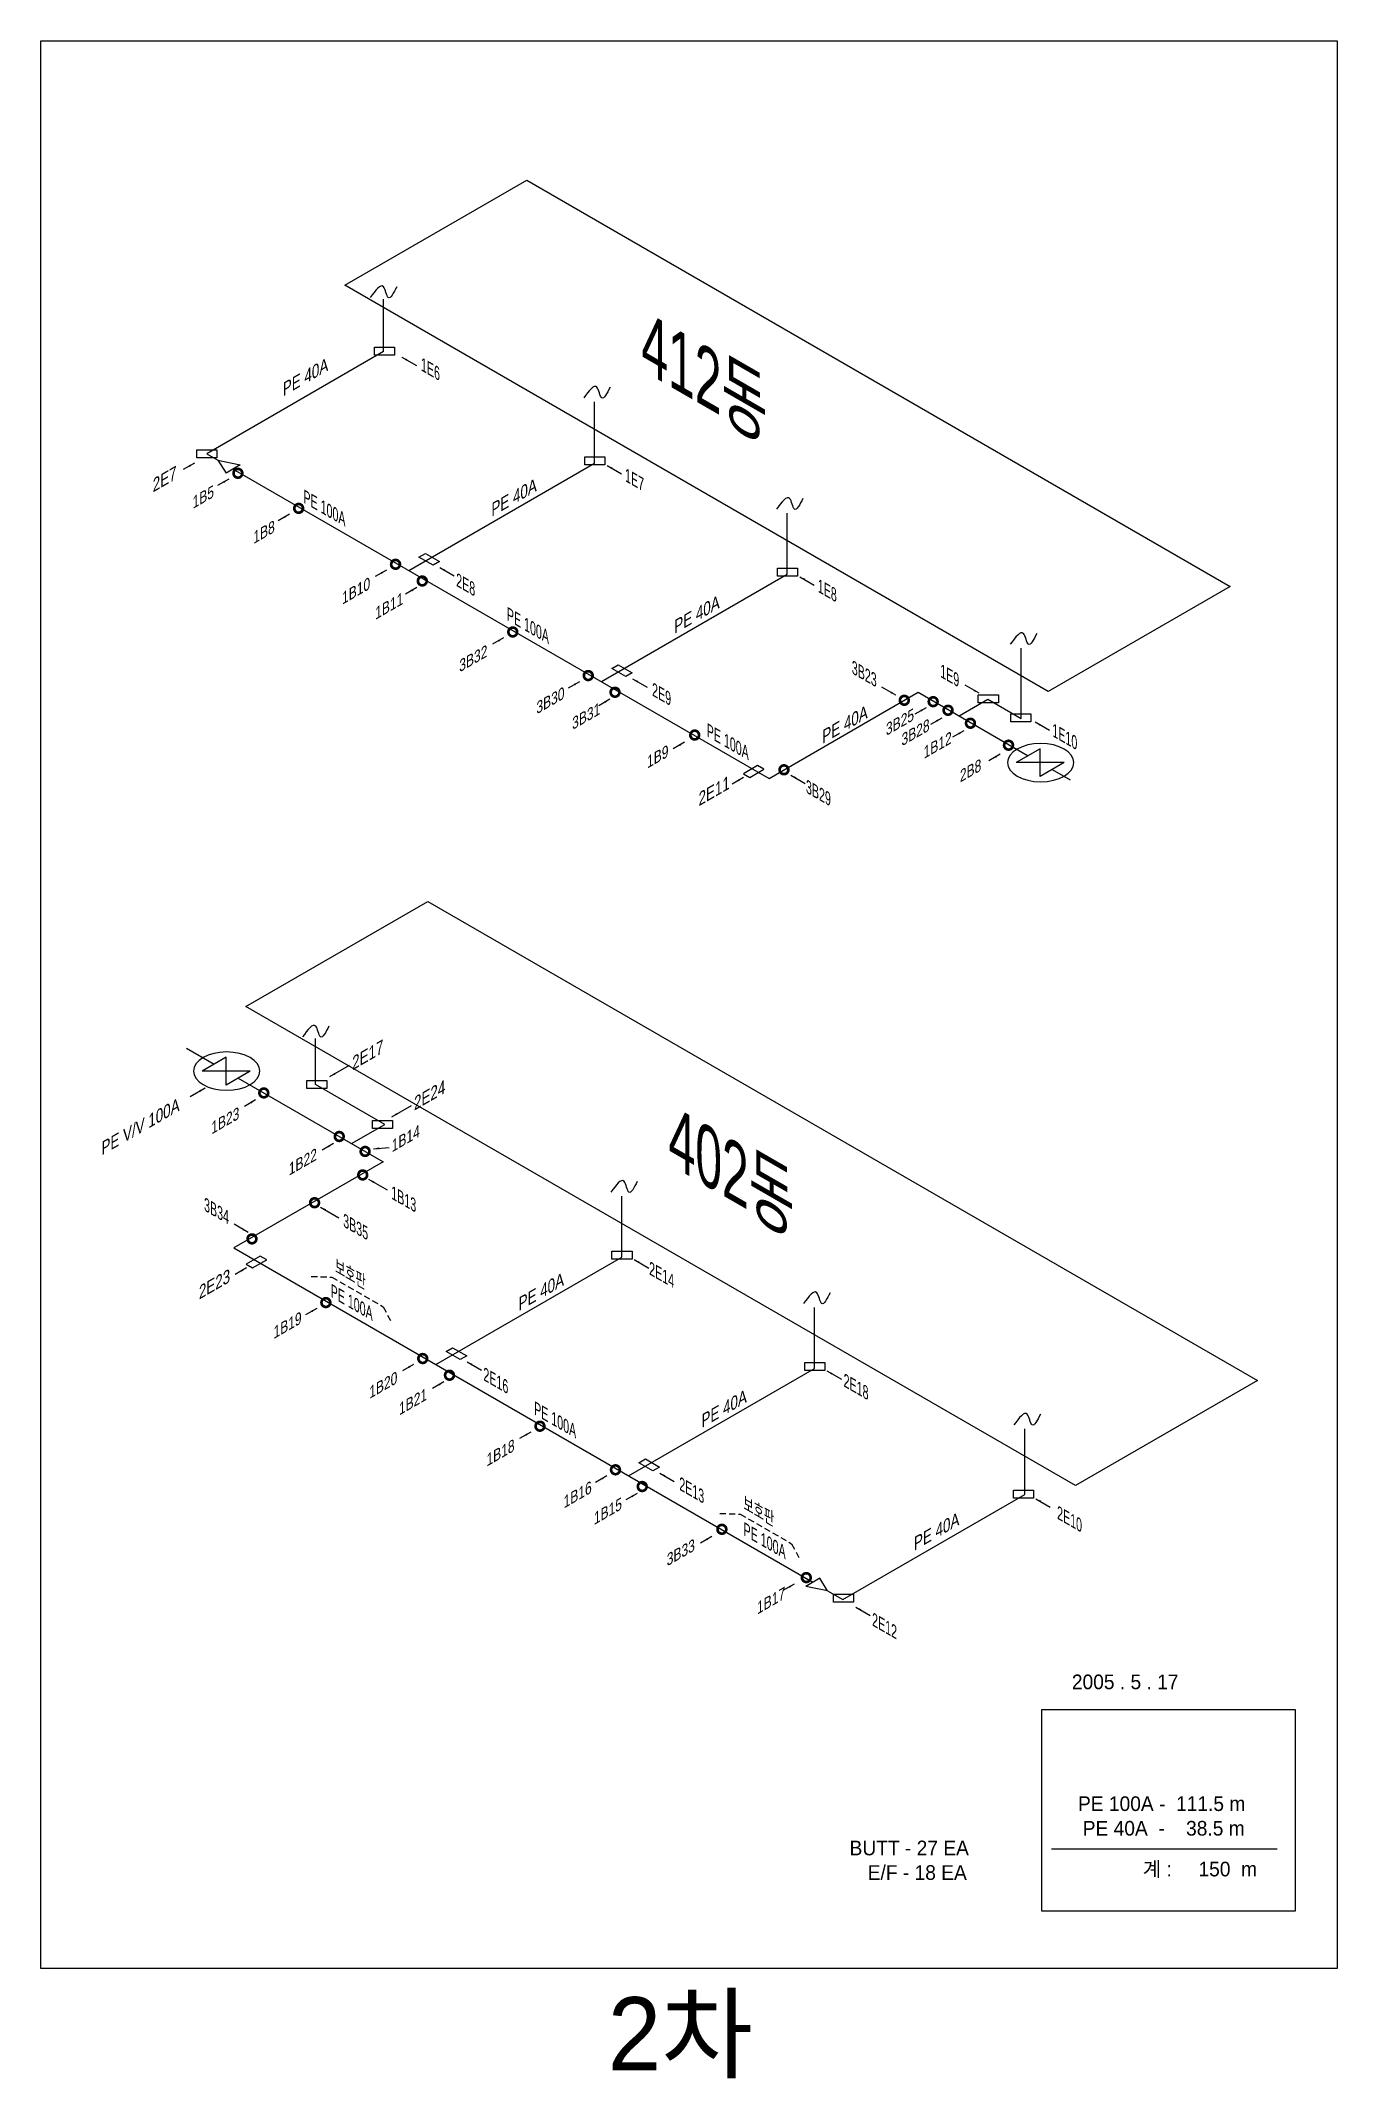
# Model space of a CAD drawing. Extents: x 207357 to 2790028, y 575219 to 1181204.
# Drawn here: x 1266173 to 1398067, y 943327 to 1150580 of the extents above; entities that cross this region are included whole.
import ezdxf

# ---------------------------------------------------------------- set-up
doc = ezdxf.new("R2010")
doc.units = 0
doc.header["$LTSCALE"] = 100
doc.linetypes.add('HIDDEN', pattern=[9.525, 6.35, -3.175])
doc.layers.get('0').update_dxf_attribs({"linetype": 'CONTINUOUS'})
for name, color, linetype in [('2차ABF', 4, 'CONTINUOUS'), ('ABF', 4, 'CONTINUOUS'), ('EF', 6, 'CONTINUOUS'), ('GAS', 1, 'CONTINUOUS'), ('GTEXT', 2, 'CONTINUOUS'), ('지시선', 50, 'CONTINUOUS')]:
    doc.layers.add(name, color=color, linetype=linetype)
doc.styles.get("Standard").update_dxf_attribs({"font": 'Dotum.ttf'})
doc.dimstyles.get("Standard").update_dxf_attribs({"dimtxt": 0.18, "dimasz": 0.18, "dimexe": 0.18, "dimexo": 0.0625, "dimgap": 0.09, "dimtad": 0, "dimtih": 1, "dimtoh": 1, "dimdec": 4, "dimzin": 0, "dimdsep": 46, "dimtxsty": 'Standard', "dimcen": 0.09, "dimadec": 0, "dimazin": 0, "dimtfac": 1, "dimtdec": 4, "dimtofl": 0, "dimtmove": 0, "dimatfit": 3, "dimfxl": 0, "dimtolj": 1, "dimtzin": 0, "dimarcsym": 0})

msp = doc.modelspace()

# ---------------------------------------------------------------- texts
at = {"layer": '2차ABF', "oblique": 30}
for s, p in [('1B5', (1281621, 1102936)), ('1B8', (1287802, 1099367)), ('1B10', (1296826, 1093197)), ('1B11', (1300193, 1091654)), ('3B32', (1308751, 1086312)), ('3B30', (1316597, 1082046)), ('3B31', (1320234, 1080452)), ('3B25', (1352157, 1079847)), ('3B28', (1353738, 1078793)), ('1B12', (1355990, 1077501)), ('1B9', (1327855, 1076531)), ('2B8', (1359679, 1075107)), ('1B23', (1283520, 1039308)), ('1B14', (1301879, 1037488)), ('1B22', (1291408, 1035113)), ('1B19', (1289851, 1018498)), ('1B20', (1299593, 1012408)), ('1B21', (1302618, 1010724)), ('1B18', (1311518, 1005523)), ('1B16', (1319367, 1001264)), ('1B15', (1322443, 999583)), ('3B33', (1329858, 995378)), ('1B17', (1339041, 990473))]:
    msp.add_text(s, height=1079.9, rotation=30, dxfattribs=at).set_placement(p)
at = {"layer": 'ABF', "oblique": 330, "width": 0.8}
for s, p in [('3B23', (1348683, 1086239)), ('3B29', (1344021, 1074118)), ('3B34', (1282787, 1031605)), ('1B13', (1301839, 1032805)), ('3B35', (1296941, 1029976))]:
    msp.add_text(s, height=1196.2, rotation=330, dxfattribs=at).set_placement(p)
at = {"layer": 'EF', "oblique": 330, "width": 0.8}
for s, p in [('1E6', (1304858, 1117050)), ('1E7', (1325618, 1105792)), ('2E8', (1308441, 1095130)), ('1E8', (1345225, 1094534)), ('1E9', (1357677, 1085878)), ('2E9', (1328368, 1083985)), ('1E10', (1369091, 1079843)), ('2E14', (1328070, 1025105)), ('2E16', (1311208, 1014340)), ('2E18', (1347850, 1013715)), ('2E13', (1331136, 1003195)), ('2E10', (1369570, 1000255)), ('2E12', (1350751, 989390))]:
    msp.add_text(s, height=1196.2, rotation=330, dxfattribs=at).set_placement(p)
at = {"layer": 'EF', "oblique": 30}
for s, p in [('2E7', (1277568, 1104619)), ('2E11', (1333094, 1072692)), ('2E17', (1297854, 1045830)), ('2E24', (1304150, 1041735)), ('2E23', (1282269, 1022516))]:
    msp.add_text(s, height=1199.9, rotation=30, dxfattribs=at).set_placement(p)
at = {"layer": 'GTEXT', "oblique": 330, "width": 0.8}
for s, height, p in [('412동', 5382.9, (1327286, 1117093)), ('PE 100A', 1196.2, (1292897, 1103604)), ('PE 100A', 1196.2, (1313595, 1091654)), ('PE 100A', 1196.2, (1333922, 1079841)), ('402동', 5382.9, (1330053, 1036304)), ('보호판', 1196.2, (1296105, 1025352)), ('PE 100A', 1196.2, (1295665, 1022815)), ('PE 100A', 1196.2, (1316363, 1010865)), ('보호판', 1196.2, (1337655, 1001245)), ('PE 100A', 1196.2, (1337676, 998560))]:
    msp.add_text(s, height=height, rotation=330, dxfattribs=at).set_placement(p)
at = {"layer": 'GTEXT', "oblique": 30}
for s, height, p in [('PE 40A', 1199.9, (1290806, 1114385)), ('PE 40A', 1199.9, (1312025, 1102134)), ('PE 40A', 1199.9, (1330628, 1090234)), ('PE 40A', 1199.9, (1345689, 1079045)), ('PE V/V 100A', 1199.89, (1272361, 1037179)), ('PE 40A', 1199.9, (1314793, 1021345)), ('PE 40A', 1199.9, (1333395, 1009445)), ('PE 40A', 1199.9, (1355011, 996965))]:
    msp.add_text(s, height=height, rotation=30, dxfattribs=at).set_placement(p)
at = {"layer": '지시선'}
for s, height, p in [('2005 . 5 . 17', 1490.66, (1371071, 982902)), ('PE 100A -  111.5 m', 1490.66, (1371695, 970512)), ('PE 40A  -    38.5 m', 1490.66, (1372176, 968012)), ('BUTT - 27 EA', 1490.66, (1348456, 966003)), ('E/F - 18 EA', 1490.66, (1350301, 963508)), ('계 :     150  m', 1490.66, (1378287, 963862)), ('2차', 7453.3, (1323862, 944120))]:
    msp.add_text(s, height=height, dxfattribs=at).set_placement(p)

# ---------------------------------------------------------------- blocks, each defined once
blk = doc.blocks.new('E')
at = {"layer": 'EF'}
for p, q in [((266, 588), (-1165, -238)), ((-508, -618), (924, 208)), ((924, 208), (266, 588)), ((-1165, -238), (-508, -618))]:
    blk.add_line(p, q, dxfattribs=at)

# ---------------------------------------------------------------- linework, layer by layer
for p, q in [((1297111, 1125712), (1315618, 1136397)), ((1315618, 1136397), (1387180, 1095081)), ((1368672, 1084396), (1297111, 1125712)), ((1387180, 1095081), (1368672, 1084396)), ((1287044, 1052333), (1305551, 1063018)), ((1305551, 1063018), (1389947, 1014292)), ((1371440, 1003607), (1287044, 1052333)), ((1389947, 1014292), (1371440, 1003607))]:
    msp.add_line(p, q)
at = {"layer": 'ABF', "const_width": 271}
for points in [[(1285784, 1106584, -1), (1286676, 1106584, -1)], [(1291965, 1103016, -1), (1292856, 1103016, -1)], [(1301820, 1097326, -1), (1302712, 1097326, -1)], [(1304540, 1095626, -1), (1305431, 1095626, -1)], [(1313746, 1090441, -1), (1314637, 1090441, -1)], [(1321427, 1086006, -1), (1322318, 1086006, -1)], [(1324147, 1084306, -1), (1325038, 1084306, -1)], [(1353578, 1083492, -1), (1354469, 1083492, -1)], [(1356515, 1083349, -1), (1357406, 1083349, -1)], [(1358025, 1082477, -1), (1358917, 1082477, -1)], [(1332253, 1079956, -1), (1333144, 1079956, -1)], [(1360307, 1081159, -1), (1361198, 1081159, -1)], [(1364178, 1078924, -1), (1365070, 1078924, -1)], [(1341336, 1076424, -1), (1342227, 1076424, -1)], [(1288419, 1043552, -1), (1289310, 1043552, -1)], [(1296092, 1039122, -1), (1296983, 1039122, -1)], [(1298725, 1037602, -1), (1299616, 1037602, -1)], [(1298482, 1035212, -1), (1299374, 1035212, -1)], [(1293584, 1032384, -1), (1294475, 1032384, -1)], [(1287215, 1028707, -1), (1288107, 1028707, -1)], [(1294732, 1022227, -1), (1295624, 1022227, -1)], [(1304588, 1016537, -1), (1305479, 1016537, -1)], [(1307307, 1014837, -1), (1308198, 1014837, -1)], [(1316513, 1009652, -1), (1317404, 1009652, -1)], [(1324195, 1005217, -1), (1325086, 1005217, -1)], [(1326914, 1003517, -1), (1327805, 1003517, -1)], [(1335020, 999167, -1), (1335911, 999167, -1)], [(1343608, 994253, -1), (1344499, 994253, -1)]]:
    msp.add_lwpolyline(points, format="xyb", close=True, dxfattribs=at)
at = {"layer": 'EF'}
for points in [[(1300127, 1119418), (1302169, 1119418), (1302169, 1118607), (1300127, 1118607)], [(1282036, 1108959), (1284078, 1108959), (1284078, 1108149), (1282036, 1108149)], [(1321518, 1108248), (1323559, 1108248), (1323559, 1107437), (1321518, 1107437)], [(1341125, 1096928), (1343166, 1096928), (1343166, 1096117), (1341125, 1096117)], [(1361552, 1084054), (1363594, 1084054), (1363594, 1083244), (1361552, 1083244)], [(1364861, 1082101), (1366902, 1082101), (1366902, 1081291), (1364861, 1081291)], [(1293230, 1044828), (1295271, 1044828), (1295271, 1044018), (1293230, 1044018)], [(1299916, 1040758), (1301957, 1040758), (1301957, 1039948), (1299916, 1039948)], [(1324286, 1027458), (1326327, 1027458), (1326327, 1026648), (1324286, 1026648)], [(1343893, 1016138), (1345934, 1016138), (1345934, 1015328), (1343893, 1015328)], [(1365136, 1003143), (1367177, 1003143), (1367177, 1002333), (1365136, 1002333)], [(1346820, 992578), (1348861, 992578), (1348861, 991768), (1346820, 991768)]]:
    msp.add_lwpolyline(points, close=True, dxfattribs=at)
at = {"layer": 'GAS'}
for p, q in [((1301034, 1118955), (1301034, 1124283)), ((1301034, 1118955), (1283053, 1108574)), ((1322515, 1107625), (1322515, 1113849)), ((1283053, 1108574), (1284201, 1107911)), ((1285750, 1107017), (1338693, 1076450)), ((1303606, 1096708), (1322515, 1107625)), ((1342122, 1096305), (1342122, 1102529)), ((1323213, 1085388), (1342122, 1096305)), ((1365913, 1081645), (1365913, 1088793)), ((1340261, 1075545), (1355444, 1084311)), ((1355444, 1084311), (1366622, 1077858)), ((1359610, 1081906), (1362535, 1083595)), ((1362535, 1083595), (1365913, 1081645)), ((1338693, 1076450), (1340261, 1075545)), ((1369069, 1076445), (1370902, 1075387)), ((1294137, 1044403), (1294137, 1049073)), ((1281005, 1048097), (1283818, 1046473)), ((1286264, 1045061), (1301004, 1036551)), ((1301168, 1040344), (1294137, 1044403)), ((1297801, 1038400), (1301168, 1040344)), ((1301004, 1036551), (1285821, 1027785)), ((1325282, 1026835), (1325282, 1033060)), ((1285821, 1027785), (1344731, 993773)), ((1306374, 1015918), (1325282, 1026835)), ((1344889, 1015515), (1344889, 1021740)), ((1325980, 1004598), (1344889, 1015515)), ((1366289, 1002700), (1366289, 1009385)), ((1347778, 992013), (1366289, 1002700)), ((1346211, 992918), (1347778, 992013))]:
    msp.add_line(p, q, dxfattribs=at)
at = {"layer": 'GTEXT'}
for p, q in [((1284201, 1107911), (1285041, 1106607)), ((1284201, 1107911), (1286459, 1107426)), ((1286459, 1107426), (1285041, 1106607)), ((1367846, 1078564), (1365399, 1077151)), ((1367846, 1075739), (1367846, 1078564)), ((1370292, 1077151), (1365399, 1077151)), ((1370292, 1077151), (1367846, 1075739)), ((1285041, 1047179), (1282595, 1045767)), ((1285041, 1044355), (1285041, 1047179)), ((1287487, 1045767), (1282595, 1045767)), ((1287487, 1045767), (1285041, 1044355)), ((1345440, 994182), (1344021, 993363)), ((1346211, 992918), (1344021, 993363)), ((1346211, 992918), (1345440, 994182)), ((1369004, 966680), (1391944, 966680))]:
    msp.add_line(p, q, dxfattribs=at)
at = {"layer": 'GTEXT', "linetype": 'HIDDEN'}
for p, q in [((1293691, 1024892), (1295778, 1024818)), ((1295778, 1024818), (1301010, 1021797)), ((1301010, 1021797), (1301814, 1020276)), ((1335242, 1000785), (1337329, 1000711)), ((1337329, 1000711), (1342561, 997690)), ((1342561, 997690), (1343365, 996169))]:
    msp.add_line(p, q, dxfattribs=at)
at = {"layer": 'GTEXT'}
for points in [[(1398067, 1150580), (1398067, 954506), (1266173, 954506), (1266173, 1150580)], [(1368004, 980840), (1393786, 980840), (1393786, 960335), (1368004, 960335)]]:
    msp.add_lwpolyline(points, close=True, dxfattribs=at)
at = {"layer": 'GTEXT', "ltscale": 0.6, "extrusion": (0, 0, -1)}
for centre in [(1367887, 1077156), (1285082, 1045772)]:
    msp.add_ellipse(centre, major_axis=(-3376, 0), ratio=0.5773503, dxfattribs=at)
at = {"layer": 'GTEXT'}
for points in [[(1302385, 1125557), (1301530, 1124456), (1301040, 1125557), (1299696, 1124456)], [(1324097, 1115342), (1323241, 1114241), (1322752, 1115342), (1321407, 1114241)], [(1343703, 1104022), (1342848, 1102921), (1342359, 1104022), (1341014, 1102921)], [(1367495, 1090286), (1366639, 1089185), (1366150, 1090286), (1364805, 1089185)], [(1295488, 1050348), (1294632, 1049247), (1294143, 1050348), (1292798, 1049247)], [(1326864, 1034553), (1326008, 1033452), (1325519, 1034553), (1324174, 1033452)], [(1346471, 1023233), (1345615, 1022132), (1345126, 1023233), (1343781, 1022132)], [(1367870, 1010878), (1367015, 1009777), (1366526, 1010878), (1365181, 1009777)]]:
    msp.add_spline(points, degree=3, dxfattribs=at)

# ---------------------------------------------------------------- block references
at = {"layer": 'GAS', "xscale": -1}
for p in [(1305574, 1097840), (1325181, 1086520), (1308341, 1017051), (1327948, 1005731)]:
    msp.add_blockref('E', p, dxfattribs=at)
at = {"layer": 'GAS'}
for p in [(1338816, 1076262), (1288237, 1026376)]:
    msp.add_blockref('E', p, dxfattribs=at)

msp.set_redraw_order([(e.dxf.handle, doc.entitydb.next_handle()) for e in msp.query("TEXT MTEXT ATTDEF DIMENSION ARC_DIMENSION")])  # texts and dimensions are drawn at this point

# ---------------------------------------------------------------- leaders
at = {"layer": 'GAS', "color": 2}
for points in [[(1302917, 1118390), (1304389, 1117540)], [(1281801, 1107615), (1280658, 1106955)], [(1323779, 1107385), (1325252, 1106535)], [(1285299, 1105990), (1284156, 1105330)], [(1291480, 1102421), (1290336, 1101761)], [(1301335, 1096731), (1300192, 1096071)], [(1306771, 1096995), (1308243, 1096145)], [(1304418, 1094951), (1303275, 1094291)], [(1343386, 1096065), (1344858, 1095215)], [(1313260, 1089846), (1312117, 1089186)], [(1320985, 1085386), (1319842, 1084726)], [(1326377, 1085675), (1327850, 1084825)], [(1353174, 1084008), (1351736, 1084838)], [(1361645, 1084208), (1360207, 1085038)], [(1324077, 1083601), (1322934, 1082941)], [(1356250, 1082741), (1355107, 1082081)], [(1357831, 1081688), (1356688, 1081028)], [(1360083, 1080395), (1358940, 1079735)], [(1367322, 1081288), (1368795, 1080438)], [(1331663, 1079221), (1330520, 1078561)], [(1363772, 1078001), (1362629, 1077341)], [(1342465, 1075889), (1343938, 1075039)], [(1337650, 1075635), (1336507, 1074975)], [(1295583, 1045208), (1297584, 1046363)], [(1282902, 1044052), (1281361, 1043162)], [(1288029, 1042842), (1286886, 1042182)], [(1301879, 1041113), (1303880, 1042268)], [(1295953, 1038407), (1294810, 1037747)], [(1300034, 1037878), (1301628, 1037998)], [(1299532, 1034768), (1301403, 1033688)], [(1287278, 1029373), (1285840, 1030203)], [(1294633, 1031940), (1296504, 1030860)], [(1326547, 1026595), (1328019, 1025745)], [(1287102, 1025757), (1285959, 1025097)], [(1294247, 1021632), (1293104, 1020972)], [(1304102, 1015942), (1302959, 1015282)], [(1309538, 1016205), (1311010, 1015355)], [(1307185, 1014162), (1306042, 1013502)], [(1346154, 1015275), (1347626, 1014425)], [(1316028, 1009057), (1314884, 1008397)], [(1323752, 1004597), (1322609, 1003937)], [(1329145, 1004885), (1330617, 1004035)], [(1326844, 1002812), (1325701, 1002152)], [(1367397, 1002280), (1368870, 1001430)], [(1334431, 998432), (1333287, 997772)], [(1342822, 993587), (1341679, 992927)], [(1349081, 991255), (1350553, 990405)]]:
    msp.add_leader(points, dimstyle='Standard', override={"dimtxt": 2.5, "dimasz": 600, "dimexe": 1.25, "dimexo": 0.625, "dimgap": 0.625, "dimtad": 1, "dimtih": 0, "dimtoh": 0, "dimzin": 8, "dimcen": 2.5, "dimclrd": 2, "dimclre": 2, "dimtofl": 1}, dxfattribs=at)

doc.saveas('drawing.dxf')
